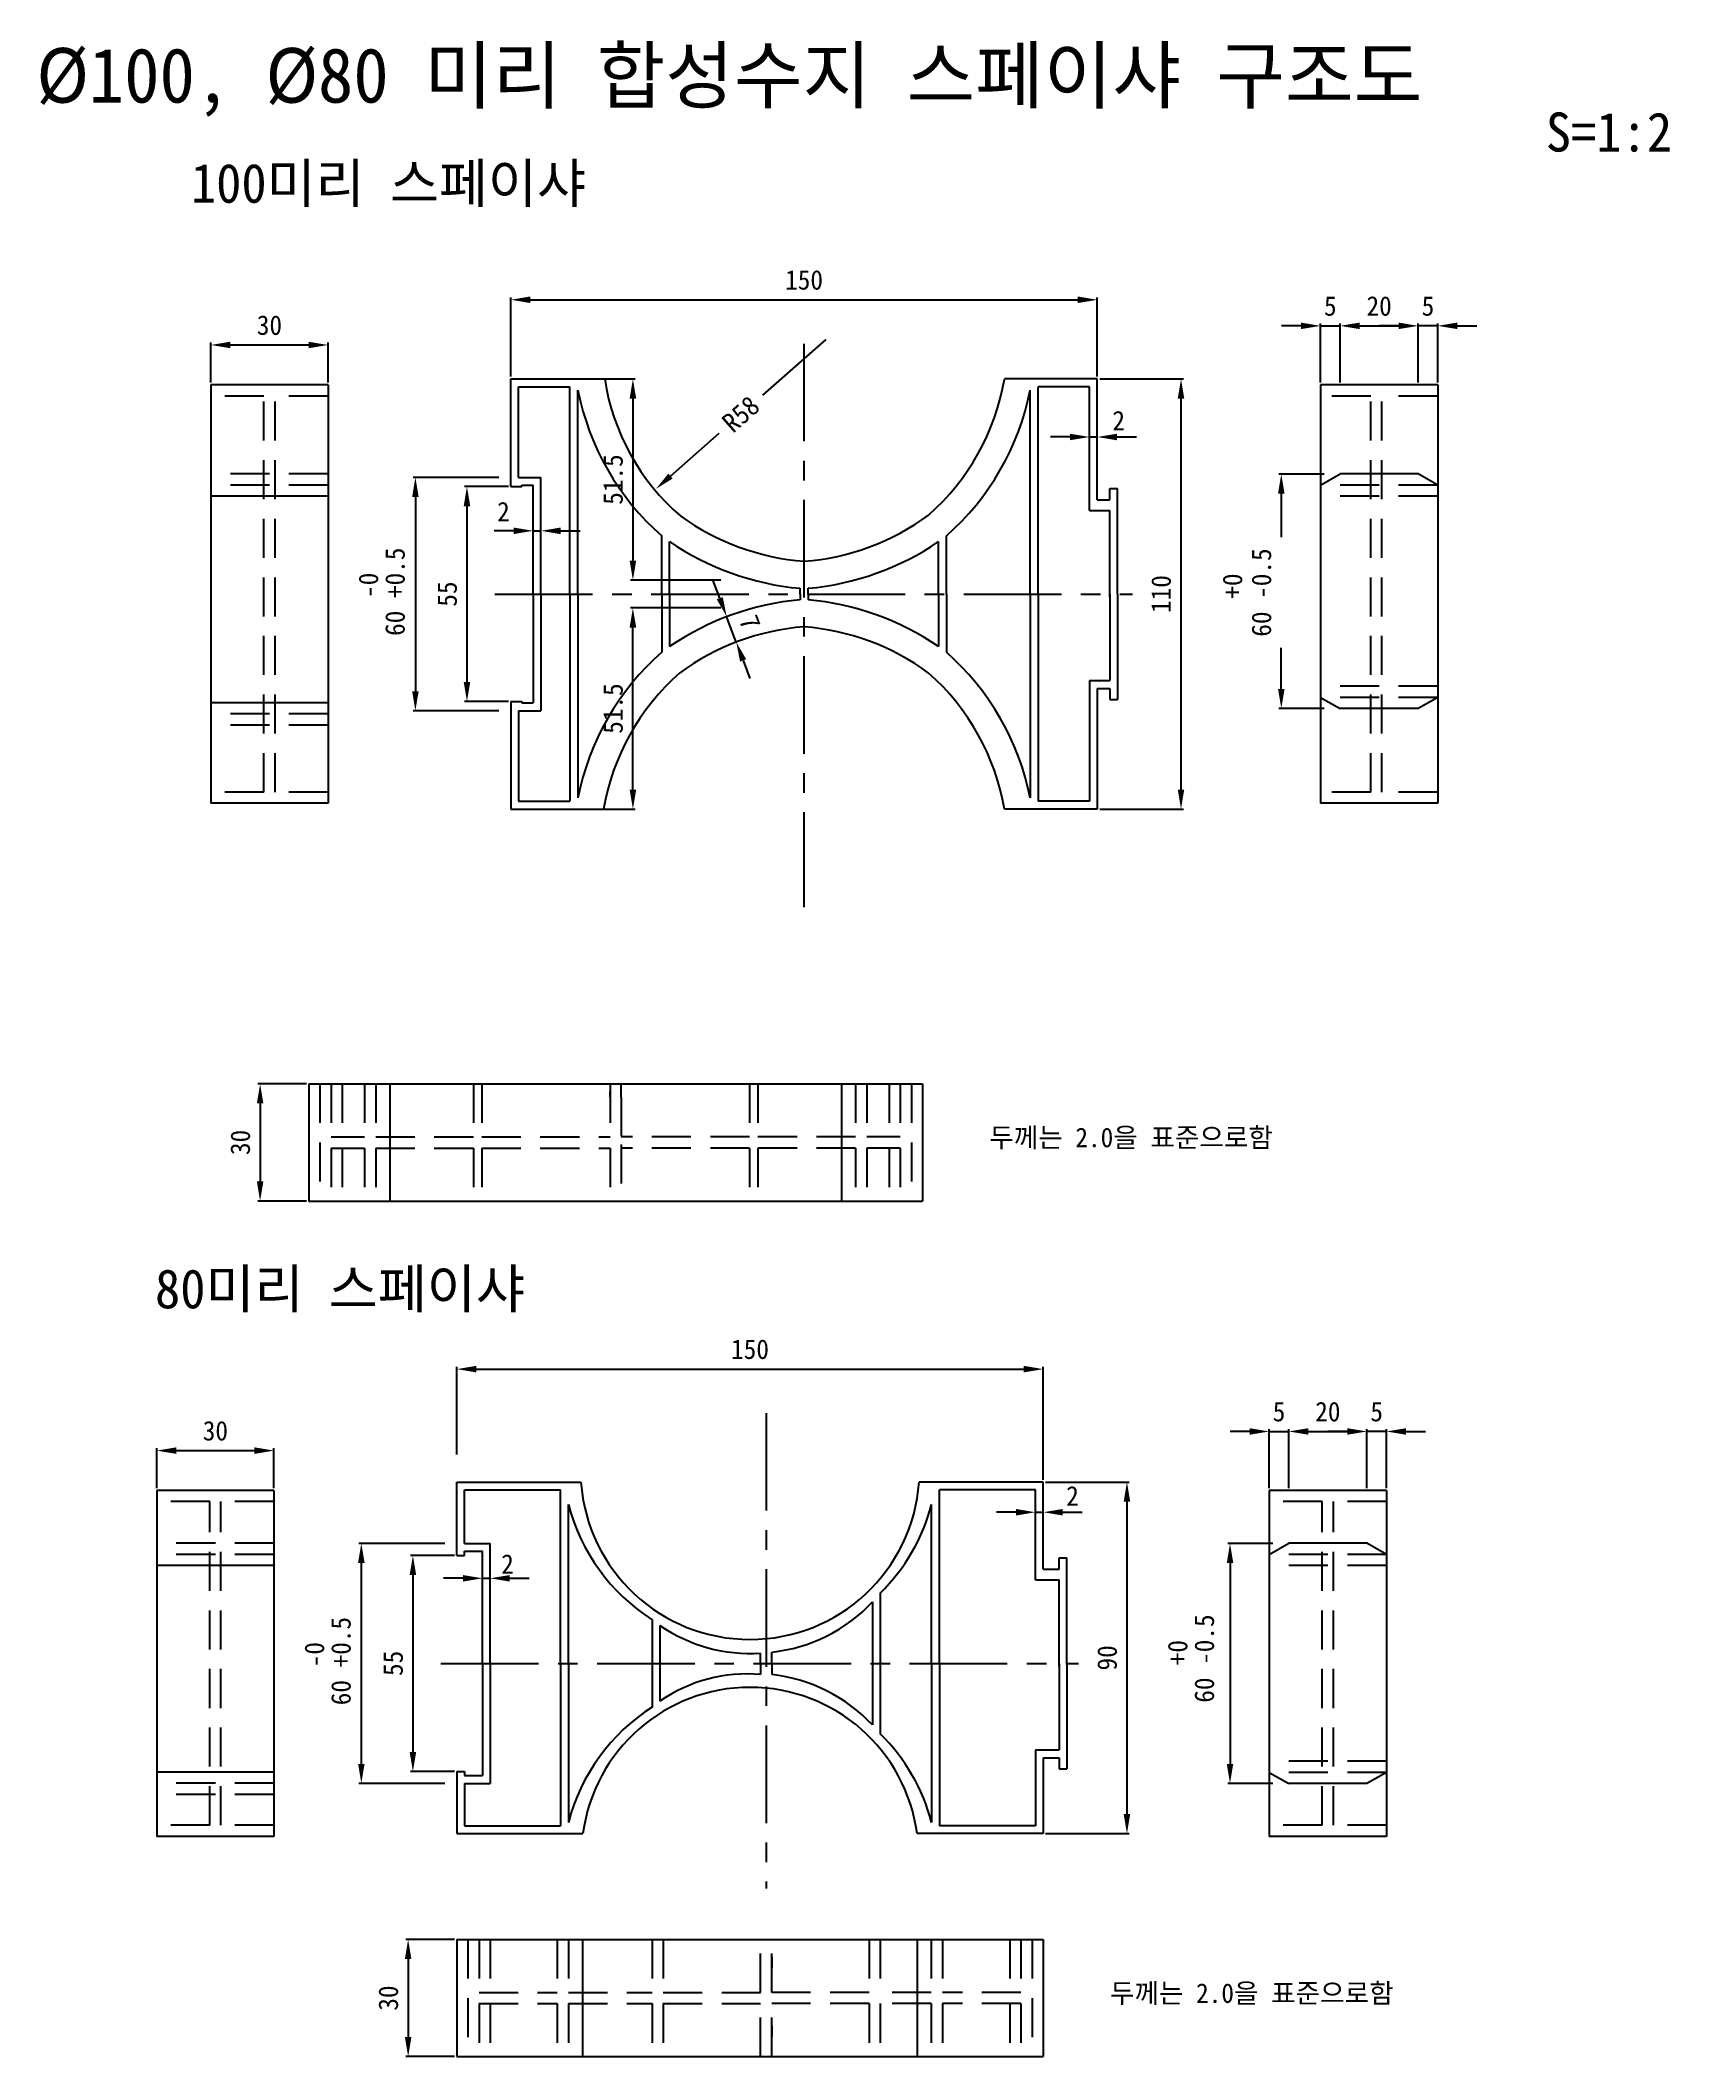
# Model space of a CAD drawing. Extents: x -1373 to 1338, y -24 to 500.
# Drawn here: x 921 to 1338, y -24 to 492 of the extents above; entities that cross this region are included whole.
import ezdxf

# ---------------------------------------------------------------- set-up
doc = ezdxf.new("R2010")
doc.units = 0
doc.header["$LTSCALE"] = 10
for name, pattern in [('A-CENTR01', [2, 1.25, -0.25, 0.25, -0.25]), ('A-DASHD01', [0.75, 0.5, -0.25]), ('CENTER', [2, 1.25, -0.25, 0.25, -0.25]), ('HIDDEN', [0.375, 0.25, -0.125])]:
    doc.linetypes.add(name, pattern=pattern)
for name, color, linetype in [('TN-CNTL', 1, 'A-CENTR01'), ('TN-DIMS', 1, 'Continuous'), ('TN-DIMT', 3, 'Continuous'), ('TN-LINE', 7, 'Continuous'), ('TN-TEX1', 6, 'Continuous'), ('TN-TEXT', 3, 'Continuous')]:
    doc.layers.add(name, color=color, linetype=linetype)
doc.styles.add('D', font='GulimChe.ttf')
doc.dimstyles.new('D', dxfattribs={"dimtxt": 2.5, "dimasz": 2.5, "dimexe": 1.25, "dimexo": 2, "dimgap": 1, "dimtad": 1, "dimdec": 0, "dimtxsty": 'D', "dimcen": 2.5, "dimclrd": 9, "dimclre": 9, "dimclrt": 9, "dimadec": 0, "dimazin": 0, "dimtfac": 1, "dimtdec": 0, "dimtmove": 0, "dimatfit": 3, "dimfxl": 0, "dimarcsym": 0})

msp = doc.modelspace()

# ---------------------------------------------------------------- texts
at = {"layer": 'TN-DIMT', "ltscale": 2, "style": 'D'}
for s, p in [('-0', (1007.65, 349.66)), ('+0', (1228.84, 349.46)), ('-0', (993.81, 75.83)), ('+0', (1214.8, 76.35))]:
    msp.add_text(s, height=5, rotation=90, dxfattribs=at).set_placement(p)
at = {"layer": 'TN-TEX1', "ltscale": 2, "style": 'D'}
for s, height, p in [('Ø100, Ø80 미리 합성수지 스페이샤 구조도', 14, (920.17, 476.49)), ('S=1:2', 10, (1306.58, 463.96)), ('100미리 스페이샤', 10, (959.72, 450.85)), ('80미리 스페이샤', 10, (950.53, 167.76))]:
    msp.add_text(s, height=height, dxfattribs=at).set_placement(p)
at = {"layer": 'TN-TEXT', "ltscale": 2, "style": 'D'}
for p in [(1164.09, 209.01), (1194.99, -10.1)]:
    msp.add_text('두께는 2.0을 표준으로함', height=5, dxfattribs=at).set_placement(p)

# ---------------------------------------------------------------- blocks, each defined once
blk = doc.blocks.new('*D68')
at = {"layer": 'DEFPOINTS', "color": 0, "ltscale": 2}
for p in [(994.83, 414.43), (964.83, 404.22), (994.83, 404.22)]:
    blk.add_point(p, dxfattribs=at)
at = {"layer": 'TN-DIMS', "lineweight": -2, "ltscale": 2}
for p, q in [((964.83, 404.82), (964.83, 415.03)), ((969.83, 414.43), (989.83, 414.43)), ((994.83, 404.82), (994.83, 415.03))]:
    blk.add_line(p, q, dxfattribs=at)
at = {"layer": 'TN-DIMS', "ltscale": 2}
for points in [[(969.83, 415.26), (969.83, 413.59), (964.83, 414.43)], [(989.83, 415.26), (989.83, 413.59), (994.83, 414.43)]]:
    blk.add_solid(points, dxfattribs=at)
at = {"layer": 'TN-DIMS', "color": 3, "ltscale": 2, "insert": (979.83, 419.48), "char_height": 5, "attachment_point": 5, "style": 'D'}
blk.add_mtext('30', dxfattribs=at)
blk = doc.blocks.new('*D69')
at = {"layer": 'DEFPOINTS', "color": 0, "ltscale": 2}
for p in [(1191.76, 426.01), (1041.61, 405.72), (1191.76, 405.72)]:
    blk.add_point(p, dxfattribs=at)
at = {"layer": 'TN-DIMS', "lineweight": -2, "ltscale": 2}
for p, q in [((1041.61, 406.32), (1041.61, 426.61)), ((1046.61, 426.01), (1186.76, 426.01)), ((1191.76, 406.32), (1191.76, 426.61))]:
    blk.add_line(p, q, dxfattribs=at)
at = {"layer": 'TN-DIMS', "ltscale": 2}
for points in [[(1046.61, 426.84), (1046.61, 425.17), (1041.61, 426.01)], [(1186.76, 426.84), (1186.76, 425.17), (1191.76, 426.01)]]:
    blk.add_solid(points, dxfattribs=at)
at = {"layer": 'TN-DIMS', "color": 3, "ltscale": 2, "insert": (1116.69, 431.07), "char_height": 5, "attachment_point": 5, "style": 'D'}
blk.add_mtext('150', dxfattribs=at)
blk = doc.blocks.new('*D70')
at = {"layer": 'DEFPOINTS', "color": 0, "ltscale": 2}
for p in [(1191.76, 405.72), (1191.76, 295.58), (1213.18, 295.58)]:
    blk.add_point(p, dxfattribs=at)
at = {"layer": 'TN-DIMS', "lineweight": -2, "ltscale": 2}
for p, q in [((1192.36, 405.72), (1213.78, 405.72)), ((1213.18, 400.72), (1213.18, 300.58)), ((1192.36, 295.58), (1213.78, 295.58))]:
    blk.add_line(p, q, dxfattribs=at)
at = {"layer": 'TN-DIMS', "ltscale": 2}
for points in [[(1212.35, 400.72), (1214.01, 400.72), (1213.18, 405.72)], [(1212.35, 300.58), (1214.01, 300.58), (1213.18, 295.58)]]:
    blk.add_solid(points, dxfattribs=at)
at = {"layer": 'TN-DIMS', "color": 3, "ltscale": 2, "insert": (1208.11, 350.65), "char_height": 5, "attachment_point": 5, "rotation": 90, "style": 'D'}
blk.add_mtext('110', dxfattribs=at)
blk = doc.blocks.new('*D71')
at = {"layer": 'DEFPOINTS', "color": 0, "ltscale": 2}
for p in [(1191.76, 390.87), (1189.75, 385.51), (1191.76, 385.91)]:
    blk.add_point(p, dxfattribs=at)
at = {"layer": 'TN-DIMS', "lineweight": -2, "ltscale": 2}
for p, q in [((1184.75, 390.87), (1179.75, 390.87)), ((1189.75, 386.11), (1189.75, 391.47)), ((1189.75, 390.87), (1191.76, 390.87)), ((1191.76, 386.51), (1191.76, 391.47)), ((1196.76, 390.87), (1201.76, 390.87))]:
    blk.add_line(p, q, dxfattribs=at)
at = {"layer": 'TN-DIMS', "ltscale": 2}
for points in [[(1184.75, 391.7), (1184.75, 390.04), (1189.75, 390.87)], [(1196.76, 391.7), (1196.76, 390.04), (1191.76, 390.87)]]:
    blk.add_solid(points, dxfattribs=at)
at = {"layer": 'TN-DIMS', "color": 3, "ltscale": 2, "insert": (1197.23, 395.06), "char_height": 5, "attachment_point": 5, "style": 'D'}
blk.add_mtext('2', dxfattribs=at)
blk = doc.blocks.new('*D72')
at = {"layer": 'DEFPOINTS', "color": 0, "ltscale": 2}
for p in [(1041.61, 378.15), (1030.39, 323.15), (1041.61, 323.15)]:
    blk.add_point(p, dxfattribs=at)
at = {"layer": 'TN-DIMS', "lineweight": -2, "ltscale": 2}
for p, q in [((1041.01, 378.15), (1029.79, 378.15)), ((1030.39, 373.15), (1030.39, 328.15)), ((1041.01, 323.15), (1029.79, 323.15))]:
    blk.add_line(p, q, dxfattribs=at)
at = {"layer": 'TN-DIMS', "ltscale": 2}
for points in [[(1029.56, 373.15), (1031.23, 373.15), (1030.39, 378.15)], [(1029.56, 328.15), (1031.23, 328.15), (1030.39, 323.15)]]:
    blk.add_solid(points, dxfattribs=at)
at = {"layer": 'TN-DIMS', "color": 3, "ltscale": 2, "insert": (1025.34, 350.65), "char_height": 5, "attachment_point": 5, "rotation": 90, "style": 'D'}
blk.add_mtext('55', dxfattribs=at)
blk = doc.blocks.new('*D73')
at = {"layer": 'DEFPOINTS', "color": 0, "ltscale": 2}
for p in [(1049.34, 366.84), (1047.33, 361.49), (1049.34, 361.89)]:
    blk.add_point(p, dxfattribs=at)
at = {"layer": 'TN-DIMS', "lineweight": -2, "ltscale": 2}
for p, q in [((1042.33, 366.84), (1037.33, 366.84)), ((1047.33, 362.09), (1047.33, 367.44)), ((1047.33, 366.84), (1049.34, 366.84)), ((1049.34, 362.49), (1049.34, 367.44)), ((1054.34, 366.84), (1059.34, 366.84))]:
    blk.add_line(p, q, dxfattribs=at)
at = {"layer": 'TN-DIMS', "ltscale": 2}
for points in [[(1042.33, 367.68), (1042.33, 366.01), (1047.33, 366.84)], [(1054.34, 367.68), (1054.34, 366.01), (1049.34, 366.84)]]:
    blk.add_solid(points, dxfattribs=at)
at = {"layer": 'TN-DIMS', "color": 3, "ltscale": 2, "insert": (1039.73, 371.76), "char_height": 5, "attachment_point": 5, "style": 'D'}
blk.add_mtext('2', dxfattribs=at)
blk = doc.blocks.new('*D74')
at = {"layer": 'DEFPOINTS', "color": 0, "ltscale": 2}
for p in [(1062.4, 405.72), (1072.87, 354.22), (1095.94, 354.22)]:
    blk.add_point(p, dxfattribs=at)
at = {"layer": 'TN-DIMS', "lineweight": -2, "ltscale": 2}
for p, q in [((1063, 405.72), (1073.47, 405.72)), ((1072.87, 400.72), (1072.87, 359.22)), ((1095.34, 354.22), (1072.27, 354.22))]:
    blk.add_line(p, q, dxfattribs=at)
at = {"layer": 'TN-DIMS', "ltscale": 2}
for points in [[(1072.04, 400.72), (1073.71, 400.72), (1072.87, 405.72)], [(1072.04, 359.22), (1073.71, 359.22), (1072.87, 354.22)]]:
    blk.add_solid(points, dxfattribs=at)
at = {"layer": 'TN-DIMS', "color": 3, "ltscale": 2, "insert": (1067.81, 379.97), "char_height": 5, "attachment_point": 5, "rotation": 90, "style": 'D'}
blk.add_mtext('51.5', dxfattribs=at)
blk = doc.blocks.new('*D75')
at = {"layer": 'DEFPOINTS', "color": 0, "ltscale": 2}
for p in [(1072.87, 347.08), (1095.94, 347.08), (1062.4, 295.58)]:
    blk.add_point(p, dxfattribs=at)
at = {"layer": 'TN-DIMS', "lineweight": -2, "ltscale": 2}
for p, q in [((1095.34, 347.08), (1072.27, 347.08)), ((1072.87, 300.58), (1072.87, 342.08)), ((1063, 295.58), (1073.47, 295.58))]:
    blk.add_line(p, q, dxfattribs=at)
at = {"layer": 'TN-DIMS', "ltscale": 2}
for points in [[(1072.04, 342.08), (1073.71, 342.08), (1072.87, 347.08)], [(1072.04, 300.58), (1073.71, 300.58), (1072.87, 295.58)]]:
    blk.add_solid(points, dxfattribs=at)
at = {"layer": 'TN-DIMS', "color": 3, "ltscale": 2, "insert": (1067.81, 321.33), "char_height": 5, "attachment_point": 5, "rotation": 90, "style": 'D'}
blk.add_mtext('51.5', dxfattribs=at)
blk = doc.blocks.new('*D76')
at = {"layer": 'DEFPOINTS', "color": 0, "ltscale": 2}
for p in [(1253.9, 419.33), (1248.9, 404.22), (1253.9, 404.22)]:
    blk.add_point(p, dxfattribs=at)
at = {"layer": 'TN-DIMS', "lineweight": -2, "ltscale": 2}
for p, q in [((1243.9, 419.33), (1238.9, 419.33)), ((1248.9, 404.82), (1248.9, 419.93)), ((1248.9, 419.33), (1253.9, 419.33)), ((1253.9, 404.82), (1253.9, 419.93)), ((1258.9, 419.33), (1263.9, 419.33))]:
    blk.add_line(p, q, dxfattribs=at)
at = {"layer": 'TN-DIMS', "ltscale": 2}
for points in [[(1243.9, 420.16), (1243.9, 418.49), (1248.9, 419.33)], [(1258.9, 420.16), (1258.9, 418.49), (1253.9, 419.33)]]:
    blk.add_solid(points, dxfattribs=at)
at = {"layer": 'TN-DIMS', "color": 3, "ltscale": 2, "insert": (1251.4, 424.38), "char_height": 5, "attachment_point": 5, "style": 'D'}
blk.add_mtext('5', dxfattribs=at)
blk = doc.blocks.new('*D77')
at = {"layer": 'DEFPOINTS', "color": 0, "ltscale": 2}
for p in [(1273.9, 419.33), (1273.9, 404.22), (1278.9, 404.22)]:
    blk.add_point(p, dxfattribs=at)
at = {"layer": 'TN-DIMS', "lineweight": -2, "ltscale": 2}
for p, q in [((1268.9, 419.33), (1263.9, 419.33)), ((1273.9, 404.82), (1273.9, 419.93)), ((1278.9, 419.33), (1273.9, 419.33)), ((1278.9, 404.82), (1278.9, 419.93)), ((1283.9, 419.33), (1288.9, 419.33))]:
    blk.add_line(p, q, dxfattribs=at)
at = {"layer": 'TN-DIMS', "ltscale": 2}
for points in [[(1268.9, 420.16), (1268.9, 418.49), (1273.9, 419.33)], [(1283.9, 420.16), (1283.9, 418.49), (1278.9, 419.33)]]:
    blk.add_solid(points, dxfattribs=at)
at = {"layer": 'TN-DIMS', "color": 3, "ltscale": 2, "insert": (1276.4, 424.38), "char_height": 5, "attachment_point": 5, "style": 'D'}
blk.add_mtext('5', dxfattribs=at)
blk = doc.blocks.new('*D78')
at = {"layer": 'DEFPOINTS', "color": 0, "ltscale": 2}
for p in [(1273.9, 419.33), (1253.9, 408.51), (1273.9, 408.51)]:
    blk.add_point(p, dxfattribs=at)
at = {"layer": 'TN-DIMS', "lineweight": -2, "ltscale": 2}
for p, q in [((1253.9, 409.11), (1253.9, 419.93)), ((1258.9, 419.33), (1268.9, 419.33)), ((1273.9, 409.11), (1273.9, 419.93))]:
    blk.add_line(p, q, dxfattribs=at)
at = {"layer": 'TN-DIMS', "ltscale": 2}
for points in [[(1258.9, 420.16), (1258.9, 418.49), (1253.9, 419.33)], [(1268.9, 420.16), (1268.9, 418.49), (1273.9, 419.33)]]:
    blk.add_solid(points, dxfattribs=at)
at = {"layer": 'TN-DIMS', "color": 3, "ltscale": 2, "insert": (1263.9, 424.38), "char_height": 5, "attachment_point": 5, "style": 'D'}
blk.add_mtext('20', dxfattribs=at)
blk = doc.blocks.new('*D45')
at = {"layer": 'DEFPOINTS', "color": 0, "ltscale": 2}
for p in [(989.88, 225.23), (977.44, 195.23), (989.88, 195.23)]:
    blk.add_point(p, dxfattribs=at)
at = {"layer": 'TN-DIMS', "lineweight": -2, "ltscale": 2}
for p, q in [((989.28, 225.23), (976.84, 225.23)), ((977.44, 220.23), (977.44, 200.23)), ((989.28, 195.23), (976.84, 195.23))]:
    blk.add_line(p, q, dxfattribs=at)
at = {"layer": 'TN-DIMS', "ltscale": 2}
for points in [[(976.61, 220.23), (978.27, 220.23), (977.44, 225.23)], [(976.61, 200.23), (978.27, 200.23), (977.44, 195.23)]]:
    blk.add_solid(points, dxfattribs=at)
at = {"layer": 'TN-DIMS', "color": 3, "ltscale": 2, "insert": (972.38, 210.23), "char_height": 5, "attachment_point": 5, "rotation": 90, "style": 'D'}
blk.add_mtext('30', dxfattribs=at)
blk = doc.blocks.new('*D46')
at = {"layer": 'DEFPOINTS', "color": 0, "ltscale": 2}
for p in [(980.99, 131.32), (950.99, 121.11), (980.99, 121.11)]:
    blk.add_point(p, dxfattribs=at)
at = {"layer": 'TN-DIMS', "lineweight": -2, "ltscale": 2}
for p, q in [((950.99, 121.71), (950.99, 131.92)), ((955.99, 131.32), (975.99, 131.32)), ((980.99, 121.71), (980.99, 131.92))]:
    blk.add_line(p, q, dxfattribs=at)
at = {"layer": 'TN-DIMS', "ltscale": 2}
for points in [[(955.99, 132.15), (955.99, 130.48), (950.99, 131.32)], [(975.99, 132.15), (975.99, 130.48), (980.99, 131.32)]]:
    blk.add_solid(points, dxfattribs=at)
at = {"layer": 'TN-DIMS', "color": 3, "ltscale": 2, "insert": (965.99, 136.37), "char_height": 5, "attachment_point": 5, "style": 'D'}
blk.add_mtext('30', dxfattribs=at)
blk = doc.blocks.new('*D47')
at = {"layer": 'DEFPOINTS', "color": 0, "ltscale": 2}
for p in [(1036.35, 98.62), (1034.35, 92.4), (1036.35, 92.8)]:
    blk.add_point(p, dxfattribs=at)
at = {"layer": 'TN-DIMS', "lineweight": -2, "ltscale": 2}
for p, q in [((1029.35, 98.62), (1024.35, 98.62)), ((1034.35, 93), (1034.35, 99.22)), ((1034.35, 98.62), (1036.35, 98.62)), ((1036.35, 93.4), (1036.35, 99.22)), ((1041.35, 98.62), (1046.35, 98.62))]:
    blk.add_line(p, q, dxfattribs=at)
at = {"layer": 'TN-DIMS', "ltscale": 2}
for points in [[(1029.35, 99.45), (1029.35, 97.78), (1034.35, 98.62)], [(1041.35, 99.45), (1041.35, 97.78), (1036.35, 98.62)]]:
    blk.add_solid(points, dxfattribs=at)
at = {"layer": 'TN-DIMS', "color": 3, "ltscale": 2, "insert": (1040.77, 102.27), "char_height": 5, "attachment_point": 5, "style": 'D'}
blk.add_mtext('2', dxfattribs=at)
blk = doc.blocks.new('*D48')
at = {"layer": 'DEFPOINTS', "color": 0, "ltscale": 2}
for p in [(1025.3, 107.54), (1003.35, 46.11), (1025.3, 46.11)]:
    blk.add_point(p, dxfattribs=at)
at = {"layer": 'TN-DIMS', "lineweight": -2, "ltscale": 2}
for p, q in [((1024.7, 107.54), (1002.75, 107.54)), ((1003.35, 102.54), (1003.35, 51.11)), ((1024.7, 46.11), (1002.75, 46.11))]:
    blk.add_line(p, q, dxfattribs=at)
at = {"layer": 'TN-DIMS', "ltscale": 2}
for points in [[(1002.52, 102.54), (1004.19, 102.54), (1003.35, 107.54)], [(1002.52, 51.11), (1004.19, 51.11), (1003.35, 46.11)]]:
    blk.add_solid(points, dxfattribs=at)
at = {"layer": 'TN-DIMS', "color": 3, "ltscale": 2, "insert": (998.16, 77.42), "char_height": 5, "attachment_point": 5, "rotation": 90, "style": 'D'}
blk.add_mtext('60 +0.5', dxfattribs=at)
blk = doc.blocks.new('*D49')
at = {"layer": 'DEFPOINTS', "color": 0, "ltscale": 2}
for p in [(1027.78, 104.48), (1016.56, 49.17), (1027.78, 49.17)]:
    blk.add_point(p, dxfattribs=at)
at = {"layer": 'TN-DIMS', "lineweight": -2, "ltscale": 2}
for p, q in [((1027.18, 104.48), (1015.96, 104.48)), ((1016.56, 99.48), (1016.56, 54.17)), ((1027.18, 49.17), (1015.96, 49.17))]:
    blk.add_line(p, q, dxfattribs=at)
at = {"layer": 'TN-DIMS', "ltscale": 2}
for points in [[(1015.72, 99.48), (1017.39, 99.48), (1016.56, 104.48)], [(1015.72, 54.17), (1017.39, 54.17), (1016.56, 49.17)]]:
    blk.add_solid(points, dxfattribs=at)
at = {"layer": 'TN-DIMS', "color": 3, "ltscale": 2, "insert": (1011.5, 76.83), "char_height": 5, "attachment_point": 5, "rotation": 90, "style": 'D'}
blk.add_mtext('55', dxfattribs=at)
blk = doc.blocks.new('*D50')
at = {"layer": 'DEFPOINTS', "color": 0, "ltscale": 2}
for p in [(1177.92, 115.54), (1175.92, 109.32), (1177.92, 109.72)]:
    blk.add_point(p, dxfattribs=at)
at = {"layer": 'TN-DIMS', "lineweight": -2, "ltscale": 2}
for p, q in [((1170.92, 115.54), (1165.92, 115.54)), ((1175.92, 109.92), (1175.92, 116.14)), ((1175.92, 115.54), (1177.92, 115.54)), ((1177.92, 110.32), (1177.92, 116.14)), ((1182.92, 115.54), (1187.92, 115.54))]:
    blk.add_line(p, q, dxfattribs=at)
at = {"layer": 'TN-DIMS', "ltscale": 2}
for points in [[(1170.92, 116.37), (1170.92, 114.7), (1175.92, 115.54)], [(1182.92, 116.37), (1182.92, 114.7), (1177.92, 115.54)]]:
    blk.add_solid(points, dxfattribs=at)
at = {"layer": 'TN-DIMS', "color": 3, "ltscale": 2, "insert": (1185.41, 119.72), "char_height": 5, "attachment_point": 5, "style": 'D'}
blk.add_mtext('2', dxfattribs=at)
blk = doc.blocks.new('*D51')
at = {"layer": 'DEFPOINTS', "color": 0, "ltscale": 2}
for p in [(1177.92, 123.27), (1177.92, 33.24), (1199.34, 33.24)]:
    blk.add_point(p, dxfattribs=at)
at = {"layer": 'TN-DIMS', "lineweight": -2, "ltscale": 2}
for p, q in [((1178.52, 123.27), (1199.94, 123.27)), ((1199.34, 118.27), (1199.34, 38.24)), ((1178.52, 33.24), (1199.94, 33.24))]:
    blk.add_line(p, q, dxfattribs=at)
at = {"layer": 'TN-DIMS', "ltscale": 2}
for points in [[(1198.51, 118.27), (1200.18, 118.27), (1199.34, 123.27)], [(1198.51, 38.24), (1200.18, 38.24), (1199.34, 33.24)]]:
    blk.add_solid(points, dxfattribs=at)
at = {"layer": 'TN-DIMS', "color": 3, "ltscale": 2, "insert": (1194.29, 78.25), "char_height": 5, "attachment_point": 5, "rotation": 90, "style": 'D'}
blk.add_mtext('90', dxfattribs=at)
blk = doc.blocks.new('*D52')
at = {"layer": 'DEFPOINTS', "color": 0, "ltscale": 2}
for p in [(1237.28, 107.54), (1225.73, 46.11), (1237.28, 46.11)]:
    blk.add_point(p, dxfattribs=at)
at = {"layer": 'TN-DIMS', "lineweight": -2, "ltscale": 2}
for p, q in [((1236.68, 107.54), (1225.13, 107.54)), ((1225.73, 102.54), (1225.73, 51.11)), ((1236.68, 46.11), (1225.13, 46.11))]:
    blk.add_line(p, q, dxfattribs=at)
at = {"layer": 'TN-DIMS', "ltscale": 2}
for points in [[(1224.9, 102.54), (1226.56, 102.54), (1225.73, 107.54)], [(1224.9, 51.11), (1226.56, 51.11), (1225.73, 46.11)]]:
    blk.add_solid(points, dxfattribs=at)
at = {"layer": 'TN-DIMS', "color": 3, "ltscale": 2, "insert": (1219.17, 78.07), "char_height": 5, "attachment_point": 5, "rotation": 90, "style": 'D'}
blk.add_mtext('60 -0.5', dxfattribs=at)
blk = doc.blocks.new('*D53')
at = {"layer": 'DEFPOINTS', "color": 0, "ltscale": 2}
for p in [(1240.77, 136.22), (1235.77, 121.11), (1240.77, 121.11)]:
    blk.add_point(p, dxfattribs=at)
at = {"layer": 'TN-DIMS', "lineweight": -2, "ltscale": 2}
for p, q in [((1230.77, 136.22), (1225.77, 136.22)), ((1235.77, 121.71), (1235.77, 136.82)), ((1235.77, 136.22), (1240.77, 136.22)), ((1240.77, 121.71), (1240.77, 136.82)), ((1245.77, 136.22), (1250.77, 136.22))]:
    blk.add_line(p, q, dxfattribs=at)
at = {"layer": 'TN-DIMS', "ltscale": 2}
for points in [[(1230.77, 137.05), (1230.77, 135.38), (1235.77, 136.22)], [(1245.77, 137.05), (1245.77, 135.38), (1240.77, 136.22)]]:
    blk.add_solid(points, dxfattribs=at)
at = {"layer": 'TN-DIMS', "color": 3, "ltscale": 2, "insert": (1238.27, 141.27), "char_height": 5, "attachment_point": 5, "style": 'D'}
blk.add_mtext('5', dxfattribs=at)
blk = doc.blocks.new('*D54')
at = {"layer": 'DEFPOINTS', "color": 0, "ltscale": 2}
for p in [(1260.77, 136.22), (1260.77, 121.11), (1265.77, 121.11)]:
    blk.add_point(p, dxfattribs=at)
at = {"layer": 'TN-DIMS', "lineweight": -2, "ltscale": 2}
for p, q in [((1255.77, 136.22), (1250.77, 136.22)), ((1260.77, 121.71), (1260.77, 136.82)), ((1265.77, 136.22), (1260.77, 136.22)), ((1265.77, 121.71), (1265.77, 136.82)), ((1270.77, 136.22), (1275.77, 136.22))]:
    blk.add_line(p, q, dxfattribs=at)
at = {"layer": 'TN-DIMS', "ltscale": 2}
for points in [[(1255.77, 137.05), (1255.77, 135.38), (1260.77, 136.22)], [(1270.77, 137.05), (1270.77, 135.38), (1265.77, 136.22)]]:
    blk.add_solid(points, dxfattribs=at)
at = {"layer": 'TN-DIMS', "color": 3, "ltscale": 2, "insert": (1263.27, 141.27), "char_height": 5, "attachment_point": 5, "style": 'D'}
blk.add_mtext('5', dxfattribs=at)
blk = doc.blocks.new('*D55')
at = {"layer": 'DEFPOINTS', "color": 0, "ltscale": 2}
for p in [(1260.77, 136.22), (1240.77, 121.11), (1260.77, 121.11)]:
    blk.add_point(p, dxfattribs=at)
at = {"layer": 'TN-DIMS', "lineweight": -2, "ltscale": 2}
for p, q in [((1240.77, 121.71), (1240.77, 136.82)), ((1245.77, 136.22), (1255.77, 136.22)), ((1260.77, 121.71), (1260.77, 136.82))]:
    blk.add_line(p, q, dxfattribs=at)
at = {"layer": 'TN-DIMS', "ltscale": 2}
for points in [[(1245.77, 137.05), (1245.77, 135.38), (1240.77, 136.22)], [(1255.77, 137.05), (1255.77, 135.38), (1260.77, 136.22)]]:
    blk.add_solid(points, dxfattribs=at)
at = {"layer": 'TN-DIMS', "color": 3, "ltscale": 2, "insert": (1250.77, 141.27), "char_height": 5, "attachment_point": 5, "style": 'D'}
blk.add_mtext('20', dxfattribs=at)
blk = doc.blocks.new('*D56')
at = {"layer": 'DEFPOINTS', "color": 0, "ltscale": 2}
for p in [(1177.92, 152.18), (1027.78, 129.7), (1177.92, 123.27)]:
    blk.add_point(p, dxfattribs=at)
at = {"layer": 'TN-DIMS', "lineweight": -2, "ltscale": 2}
for p, q in [((1027.78, 130.3), (1027.78, 152.78)), ((1032.78, 152.18), (1172.92, 152.18)), ((1177.92, 123.87), (1177.92, 152.78))]:
    blk.add_line(p, q, dxfattribs=at)
at = {"layer": 'TN-DIMS', "ltscale": 2}
for points in [[(1032.78, 153.02), (1032.78, 151.35), (1027.78, 152.18)], [(1172.92, 153.02), (1172.92, 151.35), (1177.92, 152.18)]]:
    blk.add_solid(points, dxfattribs=at)
at = {"layer": 'TN-DIMS', "color": 3, "ltscale": 2, "insert": (1102.85, 157.25), "char_height": 5, "attachment_point": 5, "style": 'D'}
blk.add_mtext('150', dxfattribs=at)
blk = doc.blocks.new('*D57')
at = {"layer": 'DEFPOINTS', "color": 0, "ltscale": 2}
for p in [(1027.78, 6.13), (1015.34, -23.87), (1027.78, -23.87)]:
    blk.add_point(p, dxfattribs=at)
at = {"layer": 'TN-DIMS', "lineweight": -2, "ltscale": 2}
for p, q in [((1027.18, 6.13), (1014.74, 6.13)), ((1015.34, 1.13), (1015.34, -18.87)), ((1027.18, -23.87), (1014.74, -23.87))]:
    blk.add_line(p, q, dxfattribs=at)
at = {"layer": 'TN-DIMS', "ltscale": 2}
for points in [[(1014.5, 1.13), (1016.17, 1.13), (1015.34, 6.13)], [(1014.5, -18.87), (1016.17, -18.87), (1015.34, -23.87)]]:
    blk.add_solid(points, dxfattribs=at)
at = {"layer": 'TN-DIMS', "color": 3, "ltscale": 2, "insert": (1010.28, -8.87), "char_height": 5, "attachment_point": 5, "rotation": 90, "style": 'D'}
blk.add_mtext('30', dxfattribs=at)
blk = doc.blocks.new('*D92')
at = {"layer": 'DEFPOINTS', "color": 0, "ltscale": 2}
for p in [(1039.14, 380.51), (1017.19, 320.78), (1039.14, 320.78)]:
    blk.add_point(p, dxfattribs=at)
at = {"layer": 'TN-DIMS', "lineweight": -2, "ltscale": 2}
for p, q in [((1038.54, 380.51), (1016.59, 380.51)), ((1017.19, 375.51), (1017.19, 325.78)), ((1038.54, 320.78), (1016.59, 320.78))]:
    blk.add_line(p, q, dxfattribs=at)
at = {"layer": 'TN-DIMS', "ltscale": 2}
for points in [[(1016.36, 375.51), (1018.03, 375.51), (1017.19, 380.51)], [(1016.36, 325.78), (1018.03, 325.78), (1017.19, 320.78)]]:
    blk.add_solid(points, dxfattribs=at)
at = {"layer": 'TN-DIMS', "color": 3, "ltscale": 2, "insert": (1012, 351.24), "char_height": 5, "attachment_point": 5, "rotation": 90, "style": 'D'}
blk.add_mtext('60 +0.5', dxfattribs=at)
blk = doc.blocks.new('*D93')
at = {"layer": 'DEFPOINTS', "color": 0, "ltscale": 2}
for p in [(1250.4, 381.36), (1238.85, 321.35), (1250.4, 321.35)]:
    blk.add_point(p, dxfattribs=at)
at = {"layer": 'TN-DIMS', "lineweight": -2, "ltscale": 2}
for p, q in [((1249.8, 381.36), (1238.25, 381.36)), ((1238.85, 376.36), (1238.85, 365.23)), ((1238.85, 326.35), (1238.85, 336.84)), ((1249.8, 321.35), (1238.25, 321.35))]:
    blk.add_line(p, q, dxfattribs=at)
at = {"layer": 'TN-DIMS', "ltscale": 2}
for points in [[(1238.02, 376.36), (1239.69, 376.36), (1238.85, 381.36)], [(1238.02, 326.35), (1239.69, 326.35), (1238.85, 321.35)]]:
    blk.add_solid(points, dxfattribs=at)
at = {"layer": 'TN-DIMS', "color": 3, "ltscale": 2, "insert": (1233.79, 351.04), "char_height": 5, "attachment_point": 5, "rotation": 90, "style": 'D'}
blk.add_mtext('60 -0.5', dxfattribs=at)
blk = doc.blocks.new('*D94')
at = {"layer": 'DEFPOINTS', "color": 0, "ltscale": 2}
for p in [(1122.23, 415.87), (1078.75, 377.56)]:
    blk.add_point(p, dxfattribs=at)
at = {"layer": 'TN-DIMS', "lineweight": -2, "ltscale": 2}
for p, q in [((1122.23, 415.87), (1106.02, 401.59)), ((1082.5, 380.87), (1094.96, 391.84))]:
    blk.add_line(p, q, dxfattribs=at)
at = {"layer": 'TN-DIMS', "ltscale": 2}
blk.add_solid([(1081.95, 381.49), (1083.05, 380.24), (1078.75, 377.56)], dxfattribs=at)
at = {"layer": 'TN-DIMS', "color": 3, "ltscale": 2, "insert": (1100.49, 396.72), "char_height": 5, "attachment_point": 5, "rotation": 41.3848, "style": 'D'}
blk.add_mtext('R58', dxfattribs=at)
blk = doc.blocks.new('*D95')
at = {"layer": 'DEFPOINTS', "color": 0, "ltscale": 2}
for p in [(1096.87, 344.9), (1096.87, 344.9), (1099.33, 338.35)]:
    blk.add_point(p, dxfattribs=at)
at = {"layer": 'TN-DIMS', "lineweight": -2, "ltscale": 2}
for p, q in [((1095.11, 349.58), (1093.35, 354.26)), ((1099.33, 338.35), (1096.87, 344.9)), ((1097.43, 345.11), (1097.43, 345.11)), ((1099.89, 338.56), (1099.89, 338.56)), ((1101.09, 333.67), (1102.84, 328.99))]:
    blk.add_line(p, q, dxfattribs=at)
at = {"layer": 'TN-DIMS', "ltscale": 2}
for points in [[(1095.89, 349.87), (1094.33, 349.29), (1096.87, 344.9)], [(1101.87, 333.96), (1100.31, 333.37), (1099.33, 338.35)]]:
    blk.add_solid(points, dxfattribs=at)
at = {"layer": 'TN-DIMS', "color": 3, "ltscale": 2, "insert": (1102.84, 343.4), "char_height": 5, "attachment_point": 5, "rotation": 290.5868, "style": 'D'}
blk.add_mtext('7', dxfattribs=at)

# ---------------------------------------------------------------- dimensions: what is measured, and where the dimension line sits
at = {"layer": 'TN-DIMS', "ltscale": 2}
for base, p1, p2, picture, middle in [((1191.76, 426.01), (1041.61, 405.72), (1191.76, 405.72), '*D69', (1116.69, 431.07)), ((1253.9, 419.33), (1248.9, 404.22), (1253.9, 404.22), '*D76', (1251.4, 424.38)), ((1273.9, 419.33), (1253.9, 408.51), (1273.9, 408.51), '*D78', (1263.9, 424.38)), ((1273.9, 419.33), (1278.9, 404.22), (1273.9, 404.22), '*D77', (1276.4, 424.38)), ((994.83, 414.43), (964.83, 404.22), (994.83, 404.22), '*D68', (979.83, 419.48)), ((1177.92, 152.18), (1027.78, 129.7), (1177.92, 123.27), '*D56', (1102.85, 157.25)), ((980.99, 131.32), (950.99, 121.11), (980.99, 121.11), '*D46', (965.99, 136.37)), ((1240.77, 136.22), (1235.77, 121.11), (1240.77, 121.11), '*D53', (1238.27, 141.27)), ((1260.77, 136.22), (1240.77, 121.11), (1260.77, 121.11), '*D55', (1250.77, 141.27)), ((1260.77, 136.22), (1265.77, 121.11), (1260.77, 121.11), '*D54', (1263.27, 141.27))]:
    dim = msp.add_linear_dim(base=base, p1=p1, p2=p2, dimstyle='D', override={"dimscale": 2, "dimexe": 0.3, "dimexo": 0.3, "dimgap": 1.25, "dimlunit": 6, "dimclrd": 256, "dimclre": 256, "dimclrt": 3, "dimtix": 1, "dimtmove": 2}, dxfattribs=at)
    dim.commit()
    dim.dimension.update_dxf_attribs({"geometry": picture, "text_midpoint": middle})
dim = msp.add_radius_dim(center=(1122.23, 415.87), mpoint=(1078.75, 377.56), dimstyle='D', override={"dimscale": 2, "dimexe": 0.3, "dimexo": 0.3, "dimgap": 1.25, "dimlunit": 6, "dimclrd": 256, "dimclre": 256, "dimclrt": 3, "dimtix": 1, "dimtmove": 2}, dxfattribs=at)
dim.commit()
dim.dimension.update_dxf_attribs({"geometry": '*D94', "text_midpoint": (1100.49, 396.72), "dimtype": 164})
for base, p1, p2, picture, middle in [((1072.87, 354.22), (1062.4, 405.72), (1095.94, 354.22), '*D74', (1067.81, 379.97)), ((1072.87, 347.08), (1062.4, 295.58), (1095.94, 347.08), '*D75', (1067.81, 321.33))]:
    dim = msp.add_linear_dim(base=base, p1=p1, p2=p2, angle=90, text='51.5', dimstyle='D', override={"dimscale": 2, "dimexe": 0.3, "dimexo": 0.3, "dimgap": 1.25, "dimlunit": 6, "dimclrd": 256, "dimclre": 256, "dimclrt": 3, "dimtix": 1, "dimtmove": 2}, dxfattribs=at)
    dim.commit()
    dim.dimension.update_dxf_attribs({"geometry": picture, "text_midpoint": middle})
for base, p1, p2, picture, middle in [((1213.18, 295.58), (1191.76, 405.72), (1191.76, 295.58), '*D70', (1208.11, 350.65)), ((1030.39, 323.15), (1041.61, 378.15), (1041.61, 323.15), '*D72', (1025.34, 350.65)), ((977.44, 195.23), (989.88, 225.23), (989.88, 195.23), '*D45', (972.38, 210.23)), ((1199.34, 33.24), (1177.92, 123.27), (1177.92, 33.24), '*D51', (1194.29, 78.25)), ((1016.56, 49.17), (1027.78, 104.48), (1027.78, 49.17), '*D49', (1011.5, 76.83)), ((1015.34, -23.87), (1027.78, 6.13), (1027.78, -23.87), '*D57', (1010.28, -8.87))]:
    dim = msp.add_linear_dim(base=base, p1=p1, p2=p2, angle=90, dimstyle='D', override={"dimscale": 2, "dimexe": 0.3, "dimexo": 0.3, "dimgap": 1.25, "dimlunit": 6, "dimclrd": 256, "dimclre": 256, "dimclrt": 3, "dimtix": 1, "dimtmove": 2}, dxfattribs=at)
    dim.commit()
    dim.dimension.update_dxf_attribs({"geometry": picture, "text_midpoint": middle})
for base, p1, p2, picture, middle in [((1191.76, 390.87), (1189.75, 385.51), (1191.76, 385.91), '*D71', (1197.23, 395.06)), ((1049.34, 366.84), (1047.33, 361.49), (1049.34, 361.89), '*D73', (1039.73, 371.76)), ((1177.92, 115.54), (1175.92, 109.32), (1177.92, 109.72), '*D50', (1185.41, 119.72)), ((1036.35, 98.62), (1034.35, 92.4), (1036.35, 92.8), '*D47', (1040.77, 102.27))]:
    dim = msp.add_linear_dim(base=base, p1=p1, p2=p2, dimstyle='D', override={"dimscale": 2, "dimexe": 0.3, "dimexo": 0.3, "dimgap": 1.25, "dimlunit": 6, "dimclrd": 256, "dimclre": 256, "dimclrt": 3, "dimtix": 1, "dimtmove": 2}, dxfattribs=at)
    dim.commit()
    dim.dimension.update_dxf_attribs({"geometry": picture, "text_midpoint": middle, "dimtype": 160})
for base, p1, p2, text, picture, middle in [((1017.19, 320.78), (1039.14, 380.51), (1039.14, 320.78), '60 +0.5', '*D92', (1012, 351.24)), ((1238.85, 321.35), (1250.4, 381.36), (1250.4, 321.35), '60 -0.5', '*D93', (1233.79, 351.04)), ((1003.35, 46.11), (1025.3, 107.54), (1025.3, 46.11), '60 +0.5', '*D48', (998.16, 77.42)), ((1225.73, 46.11), (1237.28, 107.54), (1237.28, 46.11), '60 -0.5', '*D52', (1219.17, 78.07))]:
    dim = msp.add_linear_dim(base=base, p1=p1, p2=p2, angle=90, text=text, dimstyle='D', override={"dimscale": 2, "dimexe": 0.3, "dimexo": 0.3, "dimgap": 1.25, "dimlunit": 6, "dimclrd": 256, "dimclre": 256, "dimclrt": 3, "dimtix": 1, "dimtmove": 2}, dxfattribs=at)
    dim.commit()
    dim.dimension.update_dxf_attribs({"geometry": picture, "text_midpoint": middle, "dimtype": 160})
dim = msp.add_aligned_dim(p1=(1099.33, 338.35), p2=(1096.87, 344.9), distance=0, dimstyle='D', override={"dimscale": 2, "dimexe": 0.3, "dimexo": 0.3, "dimgap": 1.25, "dimlunit": 6, "dimclrd": 256, "dimclre": 256, "dimclrt": 3, "dimtix": 1, "dimtmove": 2}, dxfattribs=at)
dim.commit()
dim.dimension.update_dxf_attribs({"geometry": '*D95', "text_midpoint": (1102.84, 343.4)})

# ---------------------------------------------------------------- linework, layer by layer
at = {"layer": 'TN-CNTL', "linetype": 'A-CENTR01', "ltscale": 2}
for p, q in [((1116.66, 414.76), (1116.66, 270.44)), ((1037.56, 350.65), (1200.78, 350.65)), ((1106.98, 140.94), (1106.98, 19.19)), ((1023.72, 76.83), (1186.94, 76.83))]:
    msp.add_line(p, q, dxfattribs=at)
at = {"layer": 'TN-LINE', "ltscale": 2}
for p, q in [((994.83, 404.22), (964.83, 404.22)), ((964.83, 404.22), (964.83, 297.08)), ((994.83, 404.22), (994.83, 297.08)), ((1041.61, 405.72), (1065.64, 405.72)), ((1041.61, 378.15), (1041.61, 405.72)), ((1043.62, 403.71), (1056.75, 403.71)), ((1043.62, 380.51), (1043.62, 403.71)), ((1056.75, 350.65), (1056.75, 403.71)), ((1058.76, 350.65), (1058.76, 402.86)), ((1191.76, 405.72), (1168.01, 405.72)), ((1174.61, 350.65), (1174.61, 402.86)), ((1176.62, 350.65), (1176.62, 403.71)), ((1189.75, 403.71), (1176.62, 403.71)), ((1189.75, 372.05), (1189.75, 403.71)), ((1191.76, 374.8), (1191.76, 405.72)), ((1278.9, 404.22), (1248.9, 404.22)), ((1248.9, 404.22), (1248.9, 297.08)), ((1278.9, 404.22), (1278.9, 297.08)), ((1041.61, 378.15), (1044.47, 378.15)), ((1043.62, 380.51), (1049.34, 380.51)), ((1044.47, 378.51), (1047.33, 378.51)), ((1044.47, 378.15), (1044.47, 378.51)), ((1047.33, 350.65), (1047.33, 378.51)), ((1049.34, 350.65), (1049.34, 380.51)), ((1194.95, 374.8), (1194.95, 377.66)), ((1194.95, 377.66), (1196.95, 377.66)), ((1196.95, 350.65), (1196.95, 377.66)), ((1248.9, 378.54), (1253.9, 381.4)), ((1273.9, 381.4), (1253.9, 381.4)), ((1278.9, 378.54), (1273.9, 381.4)), ((994.83, 375.69), (964.83, 375.69)), ((1189.75, 372.05), (1194.95, 372.05)), ((1191.76, 374.8), (1194.95, 374.8)), ((1194.95, 349.91), (1194.95, 372.05)), ((1047.33, 350.65), (1047.33, 322.79)), ((1049.34, 350.65), (1049.34, 320.78)), ((1056.75, 350.65), (1056.75, 297.58)), ((1058.76, 350.65), (1058.76, 298.43)), ((1174.61, 350.65), (1174.61, 298.43)), ((1176.62, 350.65), (1176.62, 297.58)), ((1194.95, 350.65), (1194.95, 328.51)), ((1196.95, 350.65), (1196.95, 323.64)), ((1189.75, 328.51), (1189.75, 297.58)), ((1189.75, 328.51), (1194.95, 328.51)), ((1191.76, 326.5), (1194.95, 326.5)), ((1191.76, 326.5), (1191.76, 295.58)), ((1194.95, 326.5), (1194.95, 323.64)), ((994.83, 322.83), (964.83, 322.83)), ((1041.61, 323.15), (1041.61, 295.58)), ((1041.61, 323.15), (1044.47, 323.15)), ((1043.62, 320.78), (1049.34, 320.78)), ((1043.62, 320.78), (1043.62, 297.58)), ((1044.47, 323.15), (1044.47, 322.79)), ((1044.47, 322.79), (1047.33, 322.79)), ((1194.95, 323.64), (1196.95, 323.64)), ((1248.9, 324.17), (1253.9, 321.32)), ((1273.9, 321.32), (1253.9, 321.32)), ((1278.9, 324.17), (1273.9, 321.32)), ((994.83, 297.08), (964.83, 297.08)), ((1041.61, 295.58), (1065.36, 295.58)), ((1043.62, 297.58), (1056.75, 297.58)), ((1191.76, 295.58), (1168.01, 295.58)), ((1189.75, 297.58), (1176.62, 297.58)), ((1278.9, 297.08), (1248.9, 297.08)), ((989.88, 225.23), (989.88, 195.23)), ((989.88, 225.23), (1147.03, 225.23)), ((1010.67, 225.23), (1010.67, 195.23)), ((1126.23, 225.23), (1126.23, 195.23)), ((1147.03, 225.23), (1147.03, 195.23)), ((989.88, 195.23), (1147.03, 195.23)), ((980.99, 121.11), (950.99, 121.11)), ((950.99, 121.11), (950.99, 32.54)), ((980.99, 121.11), (980.99, 32.54)), ((1027.78, 104.48), (1027.78, 123.27)), ((1027.78, 123.27), (1059.56, 123.27)), ((1029.78, 107.54), (1029.78, 121.27)), ((1029.78, 121.27), (1054.35, 121.27)), ((1054.35, 76.83), (1054.35, 121.27)), ((1177.92, 123.27), (1146.13, 123.27)), ((1175.92, 121.27), (1151.35, 121.27)), ((1151.35, 76.83), (1151.35, 121.27)), ((1175.92, 98.23), (1175.92, 121.27)), ((1177.92, 100.97), (1177.92, 123.27)), ((1265.77, 121.11), (1235.77, 121.11)), ((1235.77, 121.11), (1235.77, 32.54)), ((1265.77, 121.11), (1265.77, 32.54)), ((1056.35, 76.83), (1056.35, 117.55)), ((1149.35, 76.83), (1149.35, 117.55)), ((1027.78, 104.48), (1029.78, 104.48)), ((1029.78, 107.54), (1036.35, 107.54)), ((1029.78, 104.48), (1029.78, 105.54)), ((1029.78, 105.54), (1034.35, 105.54)), ((1034.35, 76.83), (1034.35, 105.54)), ((1036.35, 76.83), (1036.35, 107.54)), ((1181.97, 103.83), (1183.97, 103.83)), ((1181.97, 100.97), (1181.97, 103.83)), ((1183.97, 76.83), (1183.97, 103.83)), ((1235.77, 104.72), (1240.77, 107.58)), ((1260.77, 107.58), (1240.77, 107.58)), ((1265.77, 104.72), (1260.77, 107.58)), ((980.99, 101.86), (950.99, 101.86)), ((1175.92, 98.23), (1181.97, 98.23)), ((1177.92, 100.97), (1181.97, 100.97)), ((1181.97, 76.09), (1181.97, 98.23)), ((1136.19, 94.86), (1136.19, 58.8)), ((1077.78, 88.02), (1077.78, 65.64)), ((1134.19, 92.56), (1134.19, 61.09)), ((1079.78, 86.55), (1079.78, 67.13)), ((1034.35, 76.83), (1034.35, 48.11)), ((1036.35, 76.83), (1036.35, 46.11)), ((1054.35, 76.83), (1054.35, 35.24)), ((1056.35, 76.83), (1056.35, 36.1)), ((1149.35, 76.83), (1149.35, 36.1)), ((1151.35, 76.83), (1151.35, 35.24)), ((1181.97, 76.83), (1181.97, 54.68)), ((1183.97, 76.83), (1183.97, 49.83)), ((1175.92, 54.68), (1181.97, 54.68)), ((1175.92, 54.68), (1175.92, 35.24)), ((1177.92, 52.68), (1177.92, 33.24)), ((1177.92, 52.68), (1181.97, 52.68)), ((1181.97, 52.68), (1181.97, 49.83)), ((980.99, 49.01), (950.99, 49.01)), ((1027.78, 49.17), (1029.78, 49.17)), ((1027.78, 49.17), (1027.78, 33.24)), ((1029.78, 49.17), (1029.78, 48.11)), ((1029.78, 48.11), (1034.35, 48.11)), ((1181.97, 49.83), (1183.97, 49.83)), ((1235.77, 48.93), (1240.77, 46.07)), ((1265.77, 48.93), (1260.77, 46.07)), ((1029.78, 46.11), (1029.78, 35.24)), ((1029.78, 46.11), (1036.35, 46.11)), ((1260.77, 46.07), (1240.77, 46.07)), ((980.99, 32.54), (950.99, 32.54)), ((1027.78, 33.24), (1060.08, 33.24)), ((1029.78, 35.24), (1054.35, 35.24)), ((1177.92, 33.24), (1145.62, 33.24)), ((1175.92, 35.24), (1151.35, 35.24)), ((1265.77, 32.54), (1235.77, 32.54)), ((1027.78, 6.13), (1177.92, 6.13)), ((1027.78, 6.13), (1027.78, -23.87)), ((1060, 6.13), (1060, -23.87)), ((1145.62, 6.13), (1145.62, -23.87)), ((1177.92, 6.13), (1177.92, -23.87)), ((1027.78, -23.87), (1177.92, -23.87))]:
    msp.add_line(p, q, dxfattribs=at)
at = {"layer": 'TN-LINE', "linetype": 'A-DASHD01', "ltscale": 2}
for p, q in [((978.4, 401.36), (964.83, 401.36)), ((978.4, 299.93), (978.4, 401.36)), ((994.83, 401.36), (981.26, 401.36)), ((981.26, 299.93), (981.26, 401.36)), ((1261.76, 401.36), (1248.9, 401.36)), ((1261.76, 299.93), (1261.76, 401.36)), ((1264.62, 299.93), (1264.62, 401.36)), ((1278.9, 401.36), (1264.62, 401.36)), ((994.83, 381.4), (964.83, 381.4)), ((994.83, 378.54), (964.83, 378.54)), ((1278.9, 378.54), (1248.9, 378.54)), ((1278.9, 375.69), (1248.9, 375.69)), ((1278.9, 327.03), (1248.9, 327.03)), ((1278.9, 324.17), (1248.9, 324.17)), ((994.83, 319.97), (964.83, 319.97)), ((994.83, 317.11), (964.83, 317.11)), ((978.4, 299.93), (964.83, 299.93)), ((994.83, 299.93), (981.26, 299.93)), ((1261.76, 299.93), (1248.9, 299.93)), ((1278.9, 299.93), (1264.62, 299.93)), ((992.74, 225.23), (992.74, 195.23)), ((995.6, 225.23), (995.6, 211.66)), ((998.45, 225.23), (998.45, 211.66)), ((1004.17, 225.23), (1004.17, 211.66)), ((1007.03, 225.23), (1007.03, 211.66)), ((1032.03, 225.23), (1032.03, 211.66)), ((1034.17, 225.23), (1034.17, 211.66)), ((1067.03, 225.23), (1067.03, 211.66)), ((1102.74, 225.23), (1102.74, 211.66)), ((1104.88, 225.23), (1104.88, 211.66)), ((1129.88, 225.23), (1129.88, 211.66)), ((1132.74, 225.23), (1132.74, 211.66)), ((1138.45, 225.23), (1138.45, 211.66)), ((1141.31, 225.23), (1141.31, 211.66)), ((1144.17, 225.23), (1144.17, 195.23)), ((1069.88, 221.8), (1069.88, 210.23)), ((995.6, 211.66), (1004.17, 211.66)), ((995.6, 208.8), (995.6, 195.23)), ((995.6, 208.8), (1004.17, 208.8)), ((998.45, 208.8), (998.45, 195.23)), ((1004.17, 208.8), (1004.17, 195.23)), ((1007.03, 211.66), (1032.03, 211.66)), ((1007.03, 208.8), (1032.73, 208.8)), ((1007.03, 208.8), (1007.03, 195.23)), ((1032.03, 208.8), (1032.03, 195.23)), ((1034.17, 211.66), (1067.03, 211.66)), ((1034.17, 208.8), (1067.03, 208.8)), ((1034.17, 208.8), (1034.17, 195.23)), ((1067.03, 208.8), (1067.03, 195.23)), ((1102.74, 211.66), (1069.88, 211.66)), ((1069.88, 209.68), (1069.88, 195.23)), ((1102.74, 208.8), (1069.88, 208.8)), ((1102.74, 208.8), (1102.74, 195.23)), ((1129.88, 208.8), (1104.18, 208.8)), ((1129.88, 211.66), (1104.88, 211.66)), ((1104.88, 208.8), (1104.88, 195.23)), ((1129.88, 208.8), (1129.88, 195.23)), ((1141.31, 211.66), (1132.74, 211.66)), ((1141.31, 208.8), (1132.74, 208.8)), ((1132.74, 208.8), (1132.74, 195.23)), ((1138.45, 208.8), (1138.45, 195.23)), ((1141.31, 208.8), (1141.31, 195.23)), ((964.56, 118.25), (950.99, 118.25)), ((964.56, 35.4), (964.56, 118.25)), ((980.99, 118.25), (967.42, 118.25)), ((967.42, 35.4), (967.42, 118.25)), ((1249.34, 118.25), (1235.77, 118.25)), ((1249.34, 35.4), (1249.34, 118.25)), ((1252.2, 35.4), (1252.2, 118.25)), ((1265.77, 118.25), (1252.2, 118.25)), ((980.99, 107.58), (950.99, 107.58)), ((980.99, 104.72), (950.99, 104.72)), ((1265.77, 104.72), (1235.77, 104.72)), ((1265.77, 101.86), (1235.77, 101.86)), ((1265.77, 51.79), (1235.77, 51.79)), ((1265.77, 48.93), (1235.77, 48.93)), ((980.99, 46.15), (950.99, 46.15)), ((980.99, 43.29), (950.99, 43.29)), ((964.56, 35.4), (950.99, 35.4)), ((980.99, 35.4), (967.42, 35.4)), ((1249.34, 35.4), (1235.77, 35.4)), ((1265.77, 35.4), (1252.2, 35.4)), ((1030.63, 6.13), (1030.63, -23.87)), ((1033.49, 6.13), (1033.49, -7.45)), ((1036.35, 6.13), (1036.35, -7.45)), ((1053.49, 6.13), (1053.49, -7.45)), ((1056.35, 6.13), (1056.35, -7.45)), ((1077.78, 6.13), (1077.78, -7.45)), ((1080.63, 6.13), (1080.63, -7.45)), ((1105.55, -7.45), (1105.55, 6.13)), ((1108.41, -7.45), (1108.41, 6.13)), ((1133.33, 6.13), (1133.33, -7.45)), ((1136.19, 6.13), (1136.19, -7.45)), ((1149.26, 6.13), (1149.26, -7.45)), ((1152.12, 6.13), (1152.12, -7.45)), ((1169.35, 6.13), (1169.35, -7.45)), ((1172.21, 6.13), (1172.21, -7.45)), ((1175.06, 6.13), (1175.06, -23.87)), ((1033.49, -7.45), (1053.49, -7.45)), ((1033.49, -10.3), (1033.49, -23.87)), ((1033.49, -10.3), (1053.49, -10.3)), ((1036.35, -10.3), (1036.35, -23.87)), ((1053.49, -10.3), (1053.49, -23.87)), ((1056.35, -7.45), (1077.78, -7.45)), ((1056.35, -10.3), (1056.35, -23.87)), ((1056.35, -10.3), (1077.78, -10.3)), ((1077.78, -10.3), (1077.78, -23.87)), ((1080.63, -7.45), (1105.55, -7.45)), ((1080.63, -10.3), (1105.55, -10.3)), ((1080.63, -10.3), (1080.63, -23.87)), ((1105.55, -23.87), (1105.55, -10.3)), ((1133.33, -7.45), (1108.41, -7.45)), ((1133.33, -10.3), (1108.41, -10.3)), ((1108.41, -23.87), (1108.41, -10.3)), ((1133.33, -10.3), (1133.33, -23.87)), ((1149.26, -7.45), (1136.19, -7.45)), ((1149.26, -10.3), (1136.19, -10.3)), ((1136.19, -10.3), (1136.19, -23.87)), ((1149.26, -10.3), (1149.26, -23.87)), ((1172.21, -7.45), (1152.12, -7.45)), ((1172.21, -10.3), (1152.12, -10.3)), ((1152.12, -10.3), (1152.12, -23.87)), ((1169.35, -10.3), (1169.35, -23.87)), ((1172.21, -10.3), (1172.21, -23.87)), ((1108.41, -15.97), (1108.41, -18.82))]:
    msp.add_line(p, q, dxfattribs=at)
at = {"layer": 'TN-LINE', "linetype": 'CENTER', "ltscale": 2}
for p, q in [((1080.26, 350.65), (1080.26, 365.53)), ((1082.26, 350.65), (1082.26, 364.09)), ((1151.11, 350.65), (1151.11, 364.09)), ((1153.11, 350.65), (1153.11, 365.53)), ((1115.66, 350.65), (1115.66, 352.13)), ((1117.71, 350.65), (1117.71, 352.13)), ((1080.26, 350.65), (1080.26, 335.77)), ((1082.26, 350.65), (1082.26, 337.21)), ((1115.66, 350.65), (1115.66, 349.17)), ((1117.71, 350.65), (1117.71, 349.17)), ((1151.11, 350.65), (1151.11, 337.21)), ((1153.11, 350.65), (1153.11, 335.77)), ((1067.03, 221.8), (1067.03, 223.27)), ((1069.88, 221.8), (1069.88, 225.23)), ((1105.55, 76.83), (1105.55, 79.45)), ((1108.41, 76.83), (1108.41, 79.68)), ((1105.55, 76.83), (1105.55, 73.97)), ((1108.41, 76.83), (1108.41, 73.97))]:
    msp.add_line(p, q, dxfattribs=at)
at = {"layer": 'TN-LINE', "linetype": 'HIDDEN', "ltscale": 2}
msp.add_line((1108.41, 1.67), (1108.41, -1.19), dxfattribs=at)
at = {"layer": 'TN-LINE', "ltscale": 2}
for centre, radius, start, end in [((1124.72, 415.99), 67.25, 191.252, 228.6168), ((1123.2, 414.64), 58.24, 188.8054, 229.1591), ((1108.5, 416.06), 60.4, 311.5762, 350.1395), ((1108.65, 415.99), 67.25, 311.3832, 348.748), ((1121.72, 421.78), 62.95, 234.4327, 265.4014), ((1111.83, 420.96), 62.12, 274.4754, 306.2709), ((1122, 422.44), 70.6, 235.7439, 264.8492), ((1111.38, 422.44), 70.6, 275.1508, 304.2561), ((1122, 278.86), 70.6, 95.1508, 124.2561), ((1111.38, 278.86), 70.6, 55.7439, 84.8492), ((1121.54, 280.33), 62.12, 94.4837, 126.2709), ((1111.83, 280.33), 62.12, 53.7291, 85.5163), ((1124.72, 285.31), 67.25, 131.3832, 168.748), ((1108.65, 285.31), 67.25, 11.252, 48.6168), ((1124.87, 285.23), 60.4, 131.5762, 170.1395), ((1108.5, 285.23), 60.4, 9.8605, 48.4238), ((1102.85, 126.36), 43.4, 184.0899, 355.9101), ((1104.81, 130.17), 50.07, 194.5887, 237.3289), ((1101.64, 130.05), 49.32, 314.4707, 345.322), ((1103.83, 121.08), 41.64, 276.3096, 316.7924), ((1102.87, 120.09), 40.72, 235.451, 273.7756), ((1102.04, 35.22), 38.91, 84.8196, 124.9023), ((1103.83, 32.58), 41.64, 43.2076, 83.6904), ((1102.85, 27.54), 43.15, 7.5945, 172.4055), ((1104.81, 23.49), 50.07, 122.6711, 165.4113), ((1101.64, 23.6), 49.32, 14.678, 45.5293)]:
    msp.add_arc(centre, radius, start, end, dxfattribs=at)

msp.set_redraw_order([(e.dxf.handle, doc.entitydb.next_handle()) for e in msp.query("TEXT MTEXT ATTDEF DIMENSION ARC_DIMENSION")])  # texts and dimensions are drawn at this point

doc.saveas('drawing.dxf')
